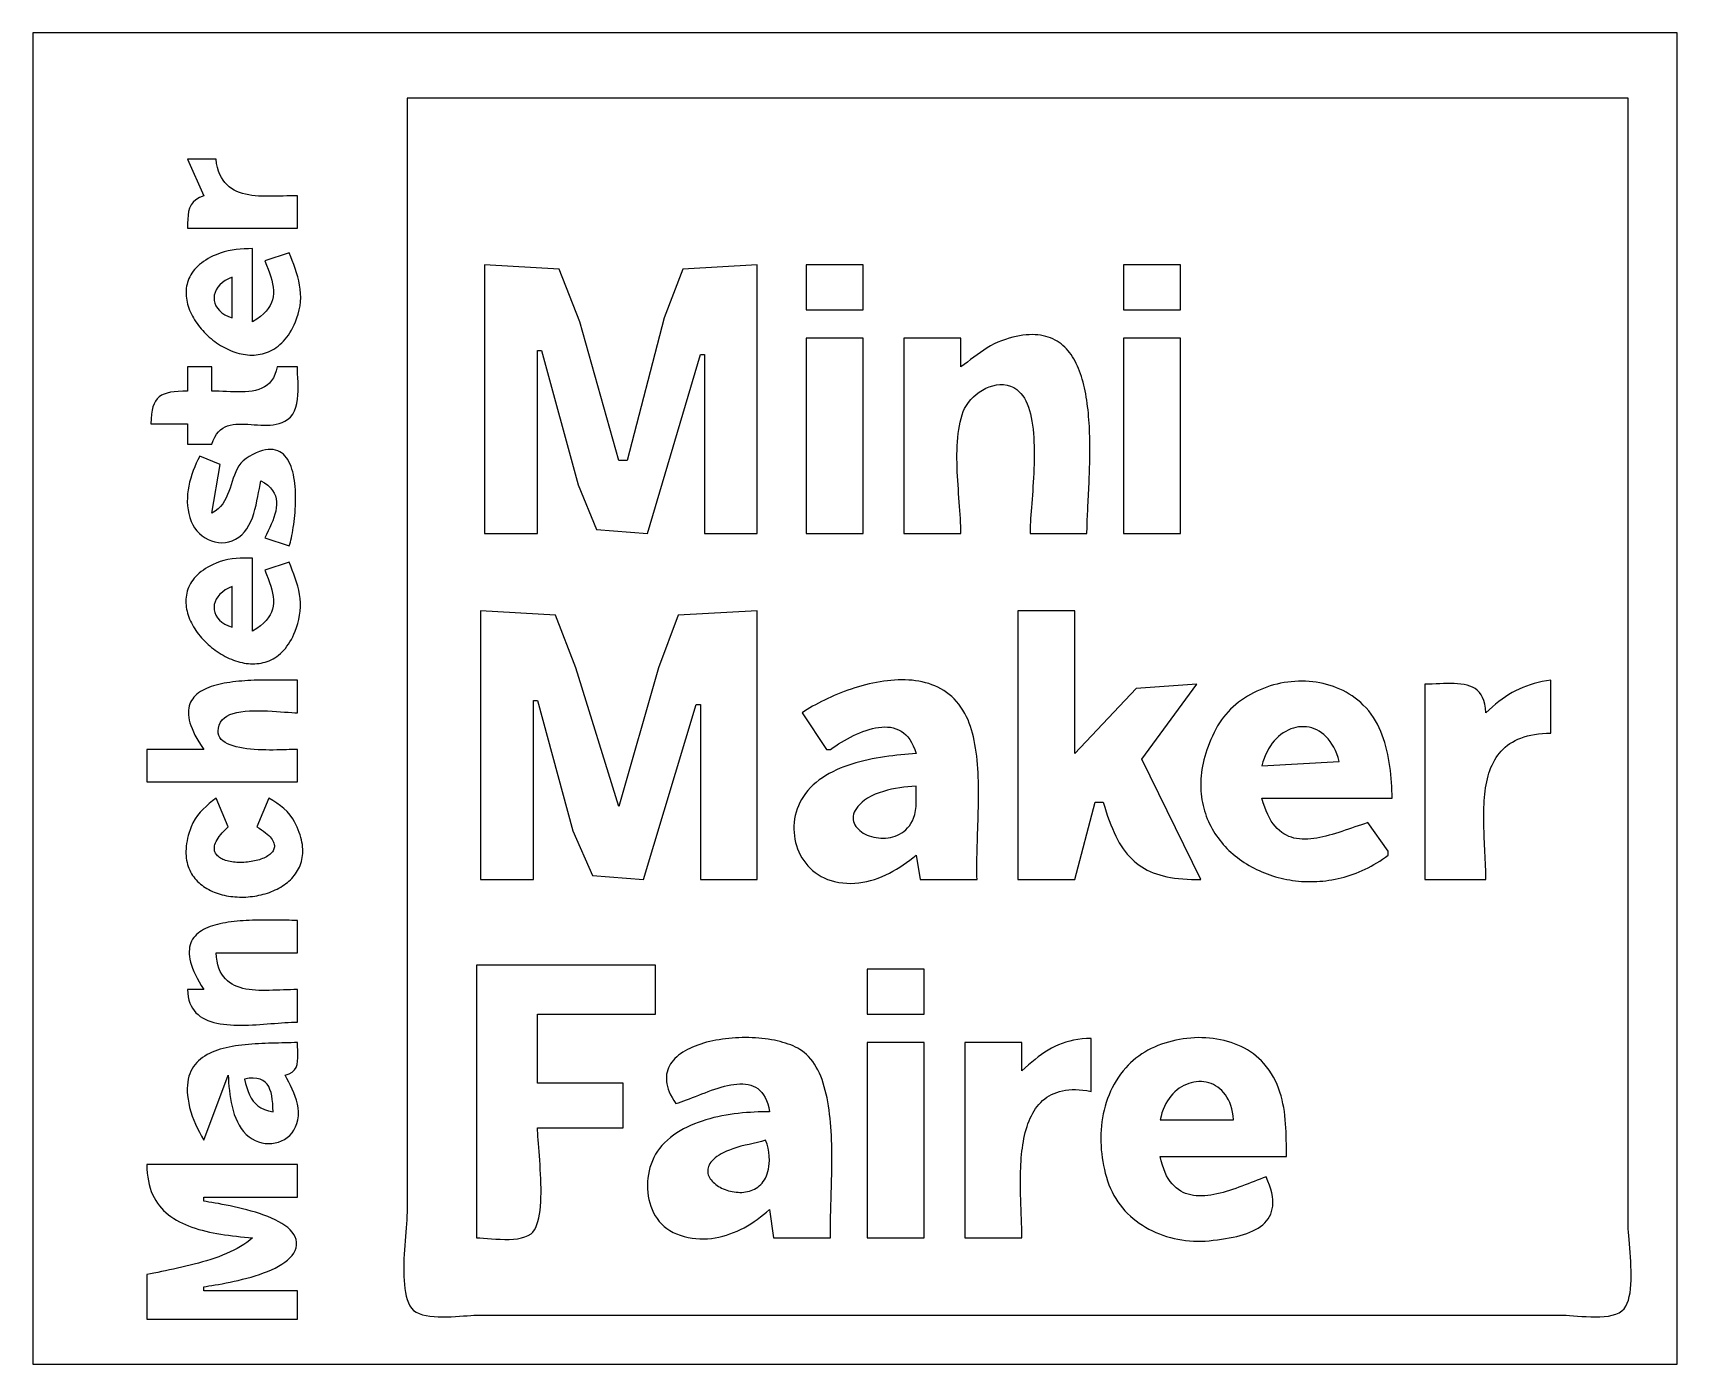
# Model space of a CAD drawing. Header units: millimetres. Extents: x -50 to 30.8, y -30 to 35.4.
import ezdxf

# ---------------------------------------------------------------- set-up
doc = ezdxf.new("R2010")
doc.units = ezdxf.units.MM
doc.layers.get('0').update_dxf_attribs({"linetype": 'CONTINUOUS'})

msp = doc.modelspace()

# ---------------------------------------------------------------- linework, layer by layer
for points in [[(-50, 35.4), (-50, -30), (30.8, -30), (30.8, 35.4), (-50, 35.4)], [(-31.6, 32.2), (-31.6, -10.4), (-31.6, -22.2), (-31.60216, -22.36414), (-31.60822, -22.53782), (-31.61762, -22.72018), (-31.62974, -22.91034), (-31.64404, -23.1074), (-31.65988, -23.31048), (-31.67672, -23.51868), (-31.69394, -23.73116), (-31.71098, -23.947), (-31.72724, -24.16532), (-31.74214, -24.38524), (-31.7551, -24.60586), (-31.7655, -24.82632), (-31.7728, -25.04572), (-31.77638, -25.26318), (-31.77568, -25.47782), (-31.77008, -25.68874), (-31.75902, -25.89508), (-31.74192, -26.09594), (-31.71818, -26.29042), (-31.6872, -26.47766), (-31.64842, -26.65676), (-31.60124, -26.82686), (-31.54508, -26.98704), (-31.47934, -27.13642), (-31.40074, -27.25882), (-31.29678, -27.36246), (-31.17012, -27.44874), (-31.02336, -27.51906), (-30.85916, -27.57478), (-30.68012, -27.61732), (-30.4889, -27.64802), (-30.2881, -27.66832), (-30.08038, -27.67958), (-29.86834, -27.68318), (-29.65462, -27.68052), (-29.44184, -27.67296), (-29.23266, -27.66194), (-29.02968, -27.64878), (-28.83556, -27.63492), (-28.6529, -27.62172), (-28.48432, -27.61058), (-28.33248, -27.60288), (-28.2, -27.6), (-18.4, -27.6), (16.6, -27.6), (25.2, -27.6), (25.34776, -27.60344), (25.51642, -27.6125), (25.70262, -27.62532), (25.903, -27.63998), (26.11422, -27.65466), (26.33292, -27.66746), (26.55576, -27.6765), (26.77938, -27.6799), (27.00044, -27.6758), (27.21556, -27.66232), (27.42142, -27.63758), (27.61466, -27.5997), (27.79194, -27.54682), (27.9499, -27.47704), (28.08518, -27.38852), (28.19444, -27.27934), (28.27746, -27.1557), (28.34708, -27.01338), (28.40428, -26.8542), (28.45, -26.68), (28.48518, -26.49262), (28.51082, -26.29392), (28.52786, -26.08568), (28.53724, -25.86978), (28.53996, -25.64804), (28.53694, -25.42232), (28.52914, -25.1944), (28.51754, -24.96618), (28.5031, -24.73944), (28.48676, -24.51604), (28.4695, -24.29784), (28.45226, -24.08662), (28.436, -23.88426), (28.42168, -23.6926), (28.41026, -23.51344), (28.40272, -23.34862), (28.4, -23.2), (28.4, -11.8), (28.4, 32.2), (-31.6, 32.2)], [(-42.4, 29.2), (-41.6, 27.4), (-41.8188, 27.31118), (-41.99306, 27.206), (-42.12792, 27.08468), (-42.2285, 26.9474), (-42.29998, 26.79436), (-42.34744, 26.62578), (-42.37604, 26.44186), (-42.39092, 26.24278), (-42.3972, 26.02876), (-42.4, 25.8), (-37, 25.8), (-37, 27.4), (-37.17148, 27.39876), (-37.3448, 27.39552), (-37.51946, 27.39094), (-37.695, 27.38566), (-37.87094, 27.3804), (-38.0468, 27.37578), (-38.2221, 27.37248), (-38.39636, 27.3712), (-38.5691, 27.37258), (-38.73986, 27.37728), (-38.90814, 27.38598), (-39.07346, 27.39936), (-39.23538, 27.41806), (-39.39338, 27.44278), (-39.54698, 27.47416), (-39.69574, 27.51288), (-39.83914, 27.55962), (-39.97674, 27.61504), (-40.10804, 27.67978), (-40.23256, 27.75456), (-40.34984, 27.84002), (-40.45938, 27.93682), (-40.5607, 28.04564), (-40.65334, 28.16714), (-40.73682, 28.302), (-40.81066, 28.45088), (-40.87438, 28.61446), (-40.9275, 28.79338), (-40.96952, 28.98834), (-41, 29.2), (-42.4, 29.2)], [(-37.4, 24.6), (-38.6, 24.2), (-38.5176, 23.99462), (-38.44156, 23.79684), (-38.37304, 23.60626), (-38.31312, 23.42244), (-38.2629, 23.245), (-38.22352, 23.0735), (-38.19604, 22.90756), (-38.18162, 22.74674), (-38.18134, 22.59066), (-38.1963, 22.4389), (-38.22762, 22.29106), (-38.27642, 22.1467), (-38.34378, 22.00546), (-38.43082, 21.86688), (-38.53864, 21.7306), (-38.66838, 21.59616), (-38.8211, 21.4632), (-38.99794, 21.33128), (-39.2, 21.2), (-39.2, 24.8), (-39.40604, 24.7944), (-39.61024, 24.78546), (-39.81268, 24.77166), (-40.0135, 24.75152), (-40.2128, 24.72354), (-40.41068, 24.68624), (-40.60726, 24.6381), (-40.80264, 24.57764), (-40.99692, 24.50338), (-41.1355, 24.44188), (-41.26646, 24.3775), (-41.38994, 24.31036), (-41.50606, 24.24058), (-41.61494, 24.16826), (-41.7167, 24.09354), (-41.81146, 24.0165), (-41.89934, 23.93728), (-41.98048, 23.856), (-42.05496, 23.77278), (-42.12292, 23.6877), (-42.1845, 23.60092), (-42.2398, 23.51252), (-42.28894, 23.42264), (-42.33204, 23.33138), (-42.36922, 23.23888), (-42.4006, 23.14522), (-42.42632, 23.05056), (-42.44648, 22.95496), (-42.4612, 22.8586), (-42.4706, 22.76154), (-42.47482, 22.66394), (-42.47396, 22.56588), (-42.46814, 22.4675), (-42.45748, 22.3689), (-42.44212, 22.2702), (-42.42216, 22.17154), (-42.39774, 22.073), (-42.36896, 21.97472), (-42.33594, 21.8768), (-42.29882, 21.77936), (-42.2577, 21.68252), (-42.2127, 21.5864), (-42.16398, 21.49112), (-42.1116, 21.39678), (-42.05572, 21.3035), (-41.99646, 21.2114), (-41.93392, 21.12058), (-41.86822, 21.0312), (-41.7995, 20.94332), (-41.72788, 20.8571), (-41.65346, 20.77264), (-41.57638, 20.69004), (-41.49674, 20.60944), (-41.41468, 20.53094), (-41.33032, 20.45468), (-41.24376, 20.38074), (-41.15514, 20.30926), (-41.06458, 20.24036), (-40.9722, 20.17414), (-40.8781, 20.11072), (-40.7824, 20.05022), (-40.68526, 19.99276), (-40.58676, 19.93844), (-40.48706, 19.88738), (-40.38622, 19.83972), (-40.28442, 19.79554), (-40.18176, 19.755), (-40.07834, 19.71816), (-39.9743, 19.68518), (-39.86976, 19.65618), (-39.76484, 19.63124), (-39.65966, 19.61048), (-39.55434, 19.59404), (-39.449, 19.58204), (-39.34376, 19.57458), (-39.23872, 19.57176), (-39.13404, 19.57372), (-39.0298, 19.58058), (-38.92616, 19.59244), (-38.82322, 19.60942), (-38.72108, 19.63162), (-38.6199, 19.6592), (-38.51978, 19.69224), (-38.42084, 19.73086), (-38.3232, 19.77518), (-38.22698, 19.82534), (-38.1323, 19.8814), (-38.03928, 19.94354), (-37.94806, 20.01182), (-37.85874, 20.0864), (-37.77142, 20.16736), (-37.68628, 20.25484), (-37.60338, 20.34896), (-37.52286, 20.4498), (-37.44486, 20.55752), (-37.36948, 20.67222), (-37.29686, 20.794), (-37.22708, 20.923), (-37.1603, 21.05932), (-37.09662, 21.20308), (-37.0226, 21.39426), (-36.9601, 21.58922), (-36.90976, 21.78734), (-36.87222, 21.98808), (-36.84812, 22.19082), (-36.83808, 22.395), (-36.84276, 22.6), (-36.86198, 22.80772), (-36.89358, 23.01336), (-36.936, 23.21702), (-36.9876, 23.41886), (-37.04678, 23.61904), (-37.11192, 23.8177), (-37.18142, 24.01498), (-37.25368, 24.21102), (-37.32708, 24.40598), (-37.4, 24.6)], [(-27.8, 24), (-27.8, 10.8), (-25.2, 10.8), (-25.2, 19.8), (-25, 19.8), (-23.20016, 13.2), (-22.29738, 11.00556), (-19.8, 10.8), (-17.2, 19.6), (-17, 19.6), (-17, 10.8), (-14.4, 10.8), (-14.4, 24), (-18.05941, 23.79445), (-18.97191, 21.4), (-20.8, 14.4), (-21.2, 14.4), (-23.11512, 21.2), (-24.14043, 23.79445), (-27.8, 24)], [(-12, 24), (-12, 21.8), (-9.2, 21.8), (-9.2, 24), (-12, 24)], [(3.6, 24), (3.6, 21.8), (6.4, 21.8), (6.4, 24), (3.6, 24)], [(-40.2, 21.4), (-40.2, 23.4), (-40.38338, 23.322), (-40.54644, 23.2314), (-40.68898, 23.12978), (-40.81074, 23.0188), (-40.9115, 22.90012), (-40.991, 22.77534), (-41.049, 22.64614), (-41.08528, 22.51412), (-41.09958, 22.38092), (-41.09166, 22.2482), (-41.0613, 22.1176), (-41.00826, 21.99074), (-40.93228, 21.86926), (-40.83312, 21.75482), (-40.71056, 21.64902), (-40.56434, 21.55352), (-40.39424, 21.46998), (-40.2, 21.4)], [(-12, 20.4), (-12, 10.8), (-9.2, 10.8), (-9.2, 20.4), (-12, 20.4)], [(-4.4, 19), (-4.4, 20.4), (-7.2, 20.4), (-7.2, 10.8), (-4.4, 10.8), (-4.4016, 10.97656), (-4.40618, 11.15868), (-4.41334, 11.34594), (-4.42274, 11.5379), (-4.43402, 11.73414), (-4.44684, 11.93424), (-4.46082, 12.13778), (-4.47562, 12.34434), (-4.49086, 12.5535), (-4.50618, 12.76482), (-4.52124, 12.9779), (-4.53568, 13.1923), (-4.54912, 13.40762), (-4.56122, 13.6234), (-4.57164, 13.83926), (-4.57996, 14.05474), (-4.58588, 14.26944), (-4.58902, 14.48294), (-4.58902, 14.6948), (-4.58554, 14.90462), (-4.57818, 15.11194), (-4.56662, 15.31638), (-4.55048, 15.5175), (-4.5294, 15.71488), (-4.50304, 15.9081), (-4.47104, 16.09672), (-4.43302, 16.28034), (-4.38864, 16.45852), (-4.33752, 16.63084), (-4.27932, 16.7969)], [(-4.27934, 16.7969), (-4.21174, 16.94936), (-4.12656, 17.0989), (-4.02538, 17.244), (-3.90976, 17.38318), (-3.78124, 17.51496), (-3.64138, 17.63784), (-3.49176, 17.75036), (-3.3339, 17.85104), (-3.1694, 17.93834), (-2.99976, 18.01084), (-2.8266, 18.067), (-2.65142, 18.10538), (-2.47582, 18.12446), (-2.30132, 18.12276), (-2.12952, 18.0988), (-1.96194, 18.0511), (-1.80014, 17.97818), (-1.64568, 17.87854), (-1.54144, 17.7901), (-1.44548, 17.68914), (-1.3575, 17.57624), (-1.27722, 17.45204), (-1.20432, 17.31718), (-1.1385, 17.17224), (-1.0795, 17.01784), (-1.02698, 16.85464), (-0.98066, 16.68322), (-0.94026, 16.50424), (-0.90546, 16.31828), (-0.87596, 16.12596), (-0.85148, 15.92794), (-0.83172, 15.7248), (-0.81636, 15.51718), (-0.80514, 15.3057), (-0.79772, 15.09096), (-0.79384, 14.8736), (-0.7932, 14.65424), (-0.79546, 14.43348), (-0.80038, 14.21196), (-0.80762, 13.9903), (-0.8169, 13.7691), (-0.82792, 13.549), (-0.8404, 13.33062), (-0.854, 13.11456), (-0.86846, 12.90146), (-0.88348, 12.69192), (-0.89874, 12.48658), (-0.91398, 12.28604), (-0.92886, 12.09094), (-0.9431, 11.90188), (-0.95642, 11.7195), (-0.9685, 11.54442), (-0.97906, 11.37724), (-0.98778, 11.21858), (-0.99438, 11.06908), (-0.99856, 10.92934), (-1, 10.8), (1.8, 10.8), (1.8005, 10.90796), (1.80202, 11.01998), (1.80444, 11.13594), (1.8077, 11.25568), (1.81172, 11.37906), (1.81644, 11.50592), (1.82178, 11.63616), (1.82764, 11.7696), (1.83398, 11.9061), (1.8407, 12.04554), (1.84774, 12.18776), (1.85502, 12.33262), (1.86246, 12.47998), (1.86998, 12.62968), (1.87754, 12.78162), (1.88502, 12.9356), (1.89238, 13.09152), (1.89952, 13.24922), (1.90636, 13.40858), (1.91286, 13.56942), (1.91892, 13.73162), (1.92446, 13.89502), (1.92944, 14.0595), (1.93374, 14.2249), (1.9373, 14.3911), (1.94006, 14.55794), (1.94194, 14.72526), (1.94286, 14.89296), (1.94274, 15.06086), (1.9415, 15.22882), (1.9391, 15.39672), (1.93542, 15.5644), (1.9304, 15.73172), (1.92398, 15.89854), (1.91608, 16.06472), (1.90662, 16.23012), (1.89552, 16.39458), (1.88272, 16.55798), (1.86812, 16.72016), (1.85168, 16.88098), (1.8333, 17.04028), (1.8129, 17.19796), (1.79042, 17.35386), (1.76578, 17.50782), (1.7389, 17.6597), (1.70972, 17.80938), (1.67816, 17.9567), (1.64414, 18.10152), (1.60758, 18.24368), (1.56842, 18.38308), (1.52656, 18.51954), (1.48194, 18.65292), (1.4345, 18.7831), (1.38416, 18.90992), (1.33082, 19.03324), (1.27442, 19.15292), (1.21488, 19.26882), (1.15216, 19.38078), (1.08612, 19.48868), (1.01674, 19.59236), (0.94394, 19.69168), (0.8676, 19.7865), (0.7877, 19.87668), (0.70414, 19.96208), (0.61684, 20.04256), (0.52574, 20.11796), (0.43074, 20.18814), (0.3318, 20.25298), (0.22882, 20.3123), (0.12172, 20.366), (0.01044, 20.4139), (-0.10508, 20.4559), (-0.22494, 20.4918), (-0.34922, 20.5215), (-0.47798, 20.54484), (-0.61128, 20.5617), (-0.74924, 20.5719), (-0.8919, 20.57532), (-1.03932, 20.57182), (-1.19162, 20.56124), (-1.34886, 20.54346), (-1.51108, 20.51832), (-1.6784, 20.48568), (-1.85088, 20.4454), (-2.0286, 20.39734), (-2.21162, 20.34134), (-2.4, 20.2773), (-2.58534, 20.20416), (-2.76474, 20.12016), (-2.93896, 20.02672), (-3.1088, 19.92532), (-3.27498, 19.81738), (-3.43826, 19.70434), (-3.59944, 19.58764), (-3.75924, 19.46874), (-3.91844, 19.34908), (-4.0778, 19.23012), (-4.23806, 19.11326), (-4.4, 19)], [(3.6, 20.4), (3.6, 10.8), (6.4, 10.8), (6.4, 20.4), (3.6, 20.4)], [(-42.4, 19), (-42.4, 17.8), (-42.63876, 17.79648), (-42.85774, 17.78676), (-43.05756, 17.76938), (-43.23886, 17.74296), (-43.40228, 17.70604), (-43.54846, 17.6572), (-43.678, 17.59504), (-43.79156, 17.5181), (-43.88974, 17.42496), (-43.9732, 17.31422), (-44.04258, 17.18444), (-44.09848, 17.03418), (-44.14154, 16.86204), (-44.17238, 16.66658), (-44.19168, 16.44636), (-44.2, 16.2), (-42.4, 16.2), (-42.4, 15.2), (-41.2, 15.2), (-41.1354, 15.38308), (-41.06056, 15.54274), (-40.9761, 15.68044), (-40.8826, 15.79774), (-40.78066, 15.8961), (-40.67088, 15.97706), (-40.55388, 16.04212), (-40.43024, 16.09278), (-40.30056, 16.13056), (-40.16544, 16.15694), (-40.02548, 16.17348), (-39.8813, 16.18164), (-39.73346, 16.18294), (-39.5826, 16.1789), (-39.42928, 16.17104), (-39.27412, 16.16082), (-39.11772, 16.1498), (-38.96068, 16.13946), (-38.8036, 16.1313), (-38.64708, 16.12686), (-38.4917, 16.12762), (-38.33808, 16.1351), (-38.18682, 16.15082), (-38.0385, 16.17626), (-37.89374, 16.21294), (-37.75312, 16.26238), (-37.61726, 16.32606), (-37.48674, 16.40554), (-37.34608, 16.52456), (-37.23216, 16.66636), (-37.14238, 16.82774), (-37.07412, 17.00562), (-37.02476, 17.19682), (-36.99168, 17.39822), (-36.9723, 17.60668), (-36.96396, 17.81906), (-36.96408, 18.03222), (-36.97006, 18.24304), (-36.97924, 18.44836), (-36.98904, 18.64504), (-36.99684, 18.82998), (-37, 19), (-38, 19), (-38.04324, 18.79562), (-38.1032, 18.61438), (-38.17884, 18.45494), (-38.2691, 18.31598), (-38.37296, 18.19618), (-38.48936, 18.09418), (-38.61722, 18.00868), (-38.75554, 17.93834), (-38.90324, 17.88182), (-39.05926, 17.83778), (-39.22258, 17.80492), (-39.39214, 17.7819), (-39.5669, 17.76738), (-39.74578, 17.76004), (-39.92776, 17.75854), (-40.11178, 17.76156), (-40.2968, 17.76776), (-40.48176, 17.77582), (-40.6656, 17.7844), (-40.8473, 17.79218), (-41.02578, 17.79782), (-41.2, 17.8), (-41.2, 19), (-42.4, 19)], [(-41.2, 11.8), (-40.8, 14.2), (-41.8, 14.6), (-41.8865, 14.42936), (-41.96902, 14.2544), (-42.0468, 14.07558), (-42.11908, 13.8933), (-42.18516, 13.708), (-42.24426, 13.5201), (-42.29566, 13.33002), (-42.33858, 13.1382), (-42.3723, 12.94506), (-42.39608, 12.75104), (-42.40916, 12.55654), (-42.4108, 12.36202), (-42.40026, 12.16788), (-42.37678, 11.97458), (-42.33962, 11.78252), (-42.28806, 11.59212), (-42.2213, 11.40384), (-42.14414, 11.23836), (-42.04994, 11.08426), (-41.9404, 10.9424), (-41.81716, 10.81368), (-41.68192, 10.69902), (-41.53632, 10.59926), (-41.38206, 10.51532), (-41.22082, 10.44808), (-41.05424, 10.39842), (-40.884, 10.36726), (-40.71178, 10.35546), (-40.53926, 10.36394), (-40.36808, 10.39354), (-40.19994, 10.4452), (-40.03652, 10.5198), (-39.87944, 10.6182), (-39.73042, 10.74134), (-39.59942, 10.88098), (-39.4836, 11.03708), (-39.38162, 11.20746), (-39.2922, 11.38994), (-39.21404, 11.58234), (-39.14578, 11.78246), (-39.08616, 11.98814), (-39.03384, 12.19718), (-38.98752, 12.40742), (-38.94588, 12.61666), (-38.90762, 12.82272), (-38.87144, 13.0234), (-38.836, 13.21656), (-38.8, 13.4), (-38.6152, 13.2909), (-38.45874, 13.17526), (-38.32902, 13.05348), (-38.22446, 12.92596), (-38.14348, 12.79312), (-38.08452, 12.65534), (-38.04598, 12.51304), (-38.02626, 12.36662), (-38.0238, 12.21648), (-38.03702, 12.06304), (-38.06432, 11.90668), (-38.10414, 11.74784), (-38.15488, 11.5869), (-38.21494, 11.42428), (-38.28278, 11.26036), (-38.35678, 11.09558), (-38.43538, 10.93032), (-38.51698, 10.76498), (-38.6, 10.6), (-37.4, 10.2), (-37.37406, 10.28558), (-37.34806, 10.38012), (-37.32226, 10.48302), (-37.29682, 10.5937), (-37.27196, 10.7116), (-37.24786, 10.83616), (-37.22474, 10.96678), (-37.20278, 11.1029), (-37.18218, 11.24394), (-37.16316, 11.38934), (-37.1459, 11.53852), (-37.13058, 11.6909), (-37.11744, 11.84592), (-37.10666, 12.003), (-37.09842, 12.16156), (-37.09294, 12.32106), (-37.09042, 12.48088), (-37.09106, 12.64048), (-37.09504, 12.79928), (-37.10258, 12.95672), (-37.11386, 13.1122), (-37.12908, 13.26514), (-37.14846, 13.415), (-37.17218, 13.5612), (-37.20044, 13.70316), (-37.23344, 13.84032), (-37.27138, 13.97208), (-37.31446, 14.09788), (-37.36288, 14.21716), (-37.41684, 14.32932), (-37.47652, 14.43382), (-37.54214, 14.53006), (-37.61388, 14.6175), (-37.69196, 14.69552), (-37.77658, 14.76358), (-37.8679, 14.82112), (-37.96616, 14.86752), (-38.07154, 14.90226), (-38.18426, 14.92472), (-38.30448, 14.93436), (-38.43242, 14.93058), (-38.5683, 14.91284), (-38.71228, 14.88056), (-38.86456, 14.83314), (-39.02538, 14.77002), (-39.1949, 14.69064), (-39.37332, 14.59444), (-39.5268, 14.49352), (-39.65962, 14.38036), (-39.77412, 14.25628), (-39.87266, 14.12266), (-39.9576, 13.98086), (-40.03128, 13.83226), (-40.09608, 13.6782), (-40.15434, 13.52004), (-40.2084, 13.35918), (-40.26062, 13.19694), (-40.31338, 13.03472), (-40.369, 12.87388), (-40.42986, 12.71576), (-40.4983, 12.56172), (-40.57666, 12.41316), (-40.66734, 12.27142), (-40.77264, 12.13788), (-40.89496, 12.01388), (-41.03664, 11.9008), (-41.2, 11.8)], [(-37.4, 9.4), (-38.6, 9), (-38.5176, 8.79462), (-38.44156, 8.59686), (-38.37304, 8.40626), (-38.31312, 8.22244), (-38.2629, 8.045), (-38.2235, 7.8735), (-38.19604, 7.70756), (-38.18162, 7.54674), (-38.18132, 7.39066), (-38.1963, 7.2389), (-38.22762, 7.09106), (-38.2764, 6.9467), (-38.34376, 6.80546), (-38.4308, 6.66688), (-38.53864, 6.53058), (-38.66836, 6.39616), (-38.8211, 6.2632), (-38.99794, 6.13128), (-39.2, 6), (-39.2, 9.6), (-39.40356, 9.59834), (-39.60702, 9.59536), (-39.81, 9.58886), (-40.01214, 9.57668), (-40.21306, 9.55664), (-40.41238, 9.52654), (-40.60972, 9.48424), (-40.80468, 9.42756), (-40.99692, 9.35432), (-41.13758, 9.29054), (-41.27042, 9.224), (-41.3956, 9.15484), (-41.51324, 9.08312), (-41.62348, 9.009), (-41.72642, 8.93256), (-41.82218, 8.85394), (-41.91092, 8.77322), (-41.99274, 8.69054), (-42.06778, 8.60602), (-42.13614, 8.51974), (-42.19796, 8.43184), (-42.25338, 8.34244), (-42.30252, 8.25162), (-42.34548, 8.15952), (-42.3824, 8.06624), (-42.41342, 7.97192), (-42.43866, 7.87662), (-42.45822, 7.7805), (-42.47226, 7.68366), (-42.48088, 7.58622), (-42.48422, 7.48826), (-42.4824, 7.38994), (-42.47554, 7.29134), (-42.46378, 7.19258), (-42.44722, 7.0938), (-42.42602, 6.99506), (-42.40028, 6.89652), (-42.37014, 6.79828), (-42.3357, 6.70044), (-42.2971, 6.60314), (-42.25448, 6.50646), (-42.20796, 6.41054), (-42.15764, 6.31548), (-42.10368, 6.22138), (-42.04618, 6.12838), (-41.98528, 6.0366), (-41.9211, 5.94612), (-41.85376, 5.85706), (-41.7834, 5.76956), (-41.71012, 5.6837), (-41.63406, 5.59962), (-41.55536, 5.51742), (-41.47412, 5.4372), (-41.3905, 5.3591), (-41.30458, 5.28324), (-41.21652, 5.20968), (-41.12642, 5.13858), (-41.03442, 5.07006), (-40.94064, 5.0042), (-40.84522, 4.94112), (-40.74828, 4.88094), (-40.64992, 4.82378), (-40.5503, 4.76974), (-40.44952, 4.71896), (-40.34772, 4.67152), (-40.24502, 4.62754), (-40.14154, 4.58714), (-40.03742, 4.55044), (-39.93276, 4.51754), (-39.82772, 4.48856), (-39.7224, 4.46362), (-39.61694, 4.44282), (-39.51146, 4.42628), (-39.40606, 4.4141), (-39.3009, 4.40642), (-39.1961, 4.40334), (-39.09178, 4.40496), (-38.98806, 4.41142), (-38.88506, 4.4228), (-38.78292, 4.43924), (-38.68178, 4.46084), (-38.58172, 4.48772), (-38.4829, 4.52), (-38.38544, 4.55778), (-38.28946, 4.60116), (-38.19508, 4.6503), (-38.10244, 4.70526), (-38.01164, 4.76618), (-37.92284, 4.83318), (-37.83614, 4.90634), (-37.75168, 4.98582), (-37.66958, 5.0717), (-37.58996, 5.1641), (-37.51294, 5.26314), (-37.43866, 5.36894), (-37.36724, 5.48158), (-37.2988, 5.6012), (-37.23348, 5.72792), (-37.1714, 5.86184), (-37.11266, 6.00308), (-37.04344, 6.19304), (-36.98332, 6.38852), (-36.93326, 6.5881), (-36.89422, 6.79042), (-36.86716, 6.9941), (-36.85302, 7.19774), (-36.85278, 7.4), (-36.86756, 7.60776), (-36.89604, 7.81352), (-36.93644, 8.0174), (-36.9869, 8.21946), (-37.04566, 8.41984), (-37.11086, 8.61864), (-37.18072, 8.81594), (-37.2534, 9.01186), (-37.3271, 9.20652), (-37.4, 9.4)], [(-40.2, 6.2), (-40.2, 8.2), (-40.38338, 8.122), (-40.54644, 8.0314), (-40.68898, 7.92978), (-40.81074, 7.81882), (-40.9115, 7.70012), (-40.991, 7.57536), (-41.049, 7.44614), (-41.08528, 7.31412), (-41.09958, 7.18094), (-41.09166, 7.04822), (-41.0613, 6.9176), (-41.00826, 6.79074), (-40.93228, 6.66928), (-40.83312, 6.55482), (-40.71056, 6.44902), (-40.56434, 6.35354), (-40.39424, 6.26998), (-40.2, 6.2)], [(-28, 7), (-28, -6.2), (-25.4, -6.2), (-25.4, 2.6), (-25.2, 2.6), (-23.46605, -3.8), (-22.49799, -5.99444), (-20, -6.2), (-17.4, 2.4), (-17.2, 2.4), (-17.2, -6.2), (-14.4, -6.2), (-14.4, 7), (-18.28734, 6.79444), (-19.25818, 4.2), (-21.2, -2.6), (-23.31512, 4.2), (-24.31266, 6.79444), (-28, 7)], [(-1.6, 7), (-1.6, -6.2), (1.2, -6.2), (2.2, -2.4), (2.6, -2.4), (2.67058, -2.63834), (2.74244, -2.8674), (2.81582, -3.08736), (2.8909, -3.29834), (2.96786, -3.50052), (3.04694, -3.69402), (3.12832, -3.879), (3.2122, -4.0556), (3.2988, -4.22398), (3.38832, -4.38428), (3.48094, -4.53664), (3.57688, -4.68124), (3.67634, -4.81818), (3.7795, -4.94764), (3.8866, -5.06976), (3.99784, -5.18468), (4.11338, -5.29256), (4.23346, -5.39354), (4.35828, -5.48778), (4.48802, -5.5754), (4.62292, -5.65658), (4.76314, -5.73144), (4.9089, -5.80014), (5.0604, -5.86284), (5.21784, -5.91968), (5.38144, -5.97078), (5.5514, -6.01634), (5.72788, -6.05646), (5.91114, -6.0913), (6.10134, -6.12104), (6.29872, -6.14578), (6.50344, -6.1657), (6.71572, -6.18094), (6.93578, -6.19162), (7.1638, -6.19794), (7.4, -6.2), (4.50139, -0.28488), (7.2, 3.4), (4.2179, 3.19444), (1.2, 0), (1.2, 7), (-1.6, 7)], [(-41.6, 0.2), (-44.4, 0.2), (-44.4, -1.4), (-37, -1.4), (-37, 0.2), (-37.07644, 0.19902), (-37.17028, 0.19636), (-37.28008, 0.1925), (-37.40434, 0.18786), (-37.54162, 0.18288), (-37.69042, 0.178), (-37.84928, 0.17366), (-38.0167, 0.17032), (-38.19122, 0.1684), (-38.37138, 0.16836), (-38.55568, 0.17064), (-38.74266, 0.17568), (-38.93084, 0.18392), (-39.11874, 0.19578), (-39.3049, 0.21176), (-39.48784, 0.23224), (-39.66608, 0.2577), (-39.83814, 0.28856), (-40.00254, 0.32528), (-40.15782, 0.3683), (-40.30252, 0.41806), (-40.43514, 0.475), (-40.5542, 0.53956), (-40.65824, 0.61218), (-40.74578, 0.6933), (-40.81534, 0.78338), (-40.86546, 0.88286), (-40.89466, 0.99216), (-40.90146, 1.11174), (-40.88438, 1.24204), (-40.84196, 1.3835), (-40.7727, 1.53656), (-40.69356, 1.65386), (-40.5894, 1.7546), (-40.46262, 1.83986), (-40.31556, 1.9108), (-40.15058, 1.96848), (-39.97006, 2.01404), (-39.77632, 2.0486), (-39.57176, 2.07326), (-39.35874, 2.08914), (-39.13958, 2.09736), (-38.91668, 2.09902), (-38.69236, 2.09524), (-38.46902, 2.08712), (-38.249, 2.0758), (-38.03464, 2.06236), (-37.82834, 2.04794), (-37.63244, 2.03364), (-37.4493, 2.0206), (-37.28126, 2.00988), (-37.13072, 2.00266), (-37, 2), (-37, 3.6), (-37.12336, 3.60026), (-37.25066, 3.60098), (-37.38162, 3.60204), (-37.51594, 3.6033), (-37.65334, 3.60462), (-37.79352, 3.60588), (-37.9362, 3.60696), (-38.0811, 3.60772), (-38.2279, 3.60804), (-38.37634, 3.60776), (-38.52612, 3.6068), (-38.67694, 3.605), (-38.8285, 3.60222), (-38.98056, 3.59836), (-39.13276, 3.59328), (-39.28488, 3.58684), (-39.43658, 3.57894), (-39.58758, 3.5694), (-39.7376, 3.55814), (-39.88634, 3.54502), (-40.03352, 3.5299), (-40.17884, 3.51264), (-40.32202, 3.49314), (-40.46276, 3.47124), (-40.60078, 3.44684), (-40.7358, 3.4198), (-40.86748, 3.38998), (-40.9956, 3.35726), (-41.1198, 3.32152), (-41.23984, 3.28262), (-41.35542, 3.24042), (-41.46624, 3.19482), (-41.572, 3.14566), (-41.67244, 3.09284), (-41.76724, 3.0362), (-41.85612, 2.97564), (-41.9388, 2.911), (-42.01498, 2.84218), (-42.08438, 2.76904), (-42.1467, 2.69144), (-42.20164, 2.60928), (-42.24894, 2.5224), (-42.28828, 2.43068), (-42.31938, 2.334), (-42.34196, 2.23222), (-42.35572, 2.12522), (-42.36036, 2.01286), (-42.35562, 1.89502), (-42.34116, 1.77156), (-42.31674, 1.64238), (-42.28206, 1.50732), (-42.2368, 1.36626), (-42.1807, 1.21906), (-42.11346, 1.06562), (-42.0348, 0.90578), (-41.9444, 0.73942), (-41.842, 0.56644), (-41.7273, 0.38666), (-41.6, 0.2)], [(-12.2, 2), (-11, 0.2), (-10.8, 0.2), (-10.67324, 0.28858), (-10.54152, 0.37728), (-10.40534, 0.46548), (-10.26512, 0.55256), (-10.12138, 0.6379), (-9.97454, 0.72086), (-9.82508, 0.80084), (-9.67348, 0.87718), (-9.52018, 0.94928), (-9.36568, 1.01652), (-9.2104, 1.07826), (-9.05484, 1.13388), (-8.89946, 1.18276), (-8.74474, 1.22426), (-8.5911, 1.25778), (-8.43904, 1.28268), (-8.28904, 1.29836), (-8.14152, 1.30416), (-7.99698, 1.29946), (-7.85586, 1.28366), (-7.71866, 1.25612), (-7.58582, 1.21622), (-7.45782, 1.16334), (-7.3351, 1.09684), (-7.21816, 1.01612), (-7.10744, 0.92052), (-7.00342, 0.80946), (-6.90656, 0.68228), (-6.81732, 0.53836), (-6.73616, 0.3771), (-6.66358, 0.19784), (-6.6, 0), (-6.78172, -0.01474), (-6.96762, -0.03072), (-7.15728, -0.0482), (-7.35022, -0.06742), (-7.546, -0.0886), (-7.74416, -0.11202), (-7.94426, -0.1379), (-8.14586, -0.1665), (-8.34846, -0.19804), (-8.55166, -0.23276), (-8.75498, -0.27092), (-8.95798, -0.31276), (-9.1602, -0.35852), (-9.36118, -0.40844), (-9.5605, -0.46274), (-9.75768, -0.5217), (-9.95226, -0.58556), (-10.14382, -0.65454), (-10.33188, -0.72888), (-10.516, -0.80884), (-10.69572, -0.89466), (-10.87062, -0.98656), (-11.0402, -1.08482), (-11.20404, -1.18964), (-11.36168, -1.3013), (-11.51266, -1.42002), (-11.65654, -1.54606), (-11.79286, -1.67964), (-11.92116, -1.821), (-12.03402, -1.96184), (-12.1364, -2.10742), (-12.22838, -2.25728), (-12.31006, -2.4109), (-12.38152, -2.5678), (-12.44286, -2.7275), (-12.49418, -2.88948), (-12.53554, -3.05328), (-12.56706, -3.21836), (-12.58882, -3.38428), (-12.6009, -3.55052), (-12.60338, -3.7166), (-12.59638, -3.88202), (-12.57998, -4.04628), (-12.55426, -4.2089), (-12.5193, -4.36938), (-12.4752, -4.52722), (-12.42206, -4.68194), (-12.35998, -4.83306), (-12.289, -4.98006), (-12.20926, -5.12246), (-12.12082, -5.25978), (-12.02378, -5.3915), (-11.91822, -5.51716), (-11.80426, -5.63624), (-11.68194, -5.74824), (-11.5514, -5.8527), (-11.4127, -5.94912), (-11.26594, -6.037), (-11.11118, -6.11584), (-10.94856, -6.18514), (-10.77814, -6.24444), (-10.6, -6.29322), (-10.39944, -6.3345), (-10.19948, -6.36296), (-10.0003, -6.37906), (-9.8021, -6.3833), (-9.60502, -6.37622), (-9.40928, -6.35826), (-9.215, -6.32996), (-9.02242, -6.2918), (-8.83166, -6.24428), (-8.64294, -6.18788), (-8.4564, -6.1231), (-8.27226, -6.05046), (-8.09064, -5.97044), (-7.91176, -5.88354), (-7.73578, -5.79024), (-7.56288, -5.69106), (-7.39324, -5.58648), (-7.22702, -5.477), (-7.06442, -5.36312), (-6.9056, -5.24532), (-6.75074, -5.12412), (-6.6, -5), (-6.4, -6.2), (-3.6, -6.2), (-3.60592, -6.03346), (-3.60972, -5.86182), (-3.6116, -5.68538), (-3.61172, -5.50442), (-3.61028, -5.31922), (-3.6075, -5.13006), (-3.60352, -4.93724), (-3.59856, -4.74102), (-3.5928, -4.54168), (-3.58644, -4.3395), (-3.57964, -4.13478), (-3.57262, -3.92778), (-3.56554, -3.71878), (-3.55862, -3.5081), (-3.55202, -3.29596), (-3.54594, -3.0827), (-3.54056, -2.86856), (-3.5361, -2.65384), (-3.53272, -2.4388), (-3.5306, -2.22376), (-3.52996, -2.00896), (-3.53096, -1.79472), (-3.5338, -1.58128), (-3.53868, -1.36896), (-3.54576, -1.158), (-3.55526, -0.94872), (-3.56734, -0.74138), (-3.58222, -0.53626), (-3.60006, -0.33366), (-3.62106, -0.13384), (-3.6454, 0.06292), (-3.6733, 0.25632), (-3.7049, 0.44608), (-3.74042, 0.63194), (-3.78006, 0.81362), (-3.82398, 0.9908), (-3.87238, 1.16324), (-3.92544, 1.33064), (-3.98336, 1.49274), (-4.04632, 1.64922), (-4.11452, 1.79984), (-4.20178, 1.97004), (-4.29522, 2.13064), (-4.39464, 2.28182), (-4.4998, 2.42374), (-4.6105, 2.55664), (-4.72652, 2.68066), (-4.84764, 2.79604), (-4.97364, 2.90292), (-5.10432, 3.0015), (-5.23946, 3.092), (-5.37884, 3.17456), (-5.52226, 3.24942), (-5.66946, 3.31672), (-5.82026, 3.3767), (-5.97444, 3.4295), (-6.13178, 3.47536), (-6.29208, 3.51442), (-6.45508, 3.54688), (-6.6206, 3.57296), (-6.78842, 3.59282), (-6.95832, 3.60666), (-7.13008, 3.61466), (-7.30348, 3.61702), (-7.47832, 3.61392), (-7.65438, 3.60554), (-7.83144, 3.5921), (-8.00928, 3.57376), (-8.18768, 3.55072), (-8.36644, 3.52318), (-8.54532, 3.49132), (-8.72412, 3.4553), (-8.90264, 3.41536), (-9.08064, 3.37166), (-9.2579, 3.32438), (-9.43422, 3.27374), (-9.60938, 3.2199), (-9.78316, 3.16308), (-9.95536, 3.10342), (-10.12574, 3.04116), (-10.2941, 2.97646), (-10.4602, 2.90952), (-10.62386, 2.84052), (-10.78484, 2.76966), (-10.94292, 2.69712), (-11.0979, 2.62308), (-11.24956, 2.54776), (-11.39768, 2.47132), (-11.54206, 2.39396), (-11.68246, 2.31588), (-11.81866, 2.23724), (-11.95046, 2.15826), (-12.07766, 2.07912), (-12.2, 2)], [(16.6, -5), (16.6, -4.8), (15.6, -3.4), (15.44152, -3.45096), (15.28254, -3.50358), (15.12324, -3.55742), (14.96374, -3.612), (14.80422, -3.66686), (14.64482, -3.72156), (14.4857, -3.77564), (14.32702, -3.82862), (14.1689, -3.88004), (14.01154, -3.92948), (13.85508, -3.97644), (13.69966, -4.02046), (13.54544, -4.06112), (13.39258, -4.09792), (13.24124, -4.13042), (13.09156, -4.15814), (12.9437, -4.18066), (12.7978, -4.19748), (12.65404, -4.20816), (12.51258, -4.21226), (12.37354, -4.20928), (12.23708, -4.19878), (12.10338, -4.1803), (11.97258, -4.15338), (11.84484, -4.11756), (11.7203, -4.07238), (11.59912, -4.0174), (11.48146, -3.95212), (11.36748, -3.87612), (11.2573, -3.7889), (11.15112, -3.69004), (11.04908, -3.57908), (10.9513, -3.45552), (10.85798, -3.31894), (10.76926, -3.16886), (10.6853, -3.00484), (10.60622, -2.8264), (10.53222, -2.63308), (10.46342, -2.42444), (10.4, -2.2), (16.8, -2.2), (16.79516, -2.00914), (16.78826, -1.81622), (16.77904, -1.62156), (16.76716, -1.42556), (16.75236, -1.22856), (16.7343, -1.0309), (16.71272, -0.83294), (16.6873, -0.63504), (16.65774, -0.43754), (16.62374, -0.2408), (16.58502, -0.04518), (16.54126, 0.14896), (16.49218, 0.34128), (16.43748, 0.53144), (16.37684, 0.71906), (16.31, 0.9038), (16.23662, 1.0853), (16.15642, 1.2632), (16.0691, 1.43718), (15.97436, 1.60684), (15.87192, 1.77186), (15.76146, 1.93188), (15.64268, 2.08654), (15.51528, 2.23548), (15.379, 2.37838), (15.24982, 2.50062), (15.116, 2.61586), (14.9778, 2.72414), (14.83544, 2.8255), (14.68916, 2.92), (14.53922, 3.0077), (14.38586, 3.08864), (14.2293, 3.16286), (14.0698, 3.23044), (13.90762, 3.29138), (13.74296, 3.34578), (13.57608, 3.39366), (13.40724, 3.43506), (13.23666, 3.47008), (13.06458, 3.49872), (12.89126, 3.52104), (12.71694, 3.5371), (12.54186, 3.54696), (12.36624, 3.55064), (12.19036, 3.54822), (12.01442, 3.53972), (11.8387, 3.52522), (11.66342, 3.50474), (11.48884, 3.47836), (11.31518, 3.4461), (11.14268, 3.40804), (10.97162, 3.3642), (10.8022, 3.31464), (10.63468, 3.25944), (10.46932, 3.1986), (10.30632, 3.1322), (10.14596, 3.06028), (9.98846, 2.9829), (9.83406, 2.9001), (9.68304, 2.81192), (9.53558, 2.71842), (9.39198, 2.61968), (9.25246, 2.5157), (9.11724, 2.40654), (8.9866, 2.29228), (8.86076, 2.17294), (8.73996, 2.0486), (8.62444, 1.91926), (8.51448, 1.78502), (8.41026, 1.6459), (8.31208, 1.50196), (8.22014, 1.35326), (8.13472, 1.19984), (8.04646, 1.0273), (7.96414, 0.85592), (7.8877, 0.68576), (7.81702, 0.51684), (7.75208, 0.34918), (7.69276, 0.18282), (7.639, 0.0178), (7.59072, -0.14586), (7.54786, -0.30812), (7.51034, -0.46896), (7.47808, -0.62834), (7.45102, -0.7862), (7.42906, -0.94256), (7.41214, -1.09734), (7.40018, -1.25052), (7.39312, -1.4021), (7.39086, -1.552), (7.39334, -1.70022), (7.4005, -1.84672), (7.41224, -1.99146), (7.42848, -2.1344), (7.44918, -2.27554), (7.47424, -2.4148), (7.5036, -2.5522), (7.53716, -2.68766), (7.57486, -2.82118), (7.61664, -2.95272), (7.6624, -3.08224), (7.71208, -3.20972), (7.7656, -3.3351), (7.8229, -3.45838), (7.88388, -3.57952), (7.94848, -3.69846), (8.01662, -3.8152), (8.08824, -3.9297), (8.16324, -4.04192), (8.24156, -4.15184), (8.32312, -4.2594), (8.40786, -4.3646), (8.4957, -4.46738), (8.58654, -4.56774), (8.68034, -4.6656), (8.777, -4.76098), (8.87646, -4.85382), (8.97864, -4.94408), (9.08346, -5.03176), (9.19086, -5.11678), (9.30074, -5.19914), (9.41306, -5.27882), (9.52772, -5.35574), (9.64464, -5.42992), (9.76378, -5.50128), (9.88502, -5.56982), (10.00832, -5.6355), (10.13358, -5.6983), (10.26076, -5.75814), (10.38974, -5.81504), (10.52048, -5.86896), (10.6529, -5.91984), (10.78692, -5.96766), (10.92244, -6.01238), (11.05944, -6.054), (11.19778, -6.09246), (11.33744, -6.12772), (11.47834, -6.15978), (11.62036, -6.18856), (11.76348, -6.21408), (11.90758, -6.23628), (12.05262, -6.25512), (12.1985, -6.27058), (12.34516, -6.28262), (12.49254, -6.29122), (12.64052, -6.29634), (12.78906, -6.29794), (12.93808, -6.296), (13.08752, -6.29048), (13.23726, -6.28134), (13.38726, -6.26858), (13.53744, -6.25212), (13.68774, -6.23196), (13.83804, -6.20806), (13.98832, -6.1804), (14.13846, -6.14892), (14.28842, -6.1136), (14.4381, -6.07442), (14.58742, -6.03134), (14.73634, -5.9843), (14.88476, -5.93332), (15.03262, -5.87832), (15.17982, -5.81928), (15.3263, -5.7562), (15.472, -5.689), (15.61682, -5.61768), (15.7607, -5.5422), (15.90356, -5.4625), (16.04534, -5.3786), (16.18594, -5.29042), (16.3253, -5.19796), (16.46334, -5.10116), (16.6, -5)], [(21.4, 2), (21.38406, 2.22168), (21.35218, 2.41984), (21.30512, 2.59574), (21.24368, 2.75068), (21.16866, 2.8859), (21.08086, 3.0027), (20.98104, 3.10232), (20.87004, 3.18606), (20.74862, 3.25518), (20.61758, 3.31096), (20.47772, 3.35464), (20.32984, 3.38754), (20.17472, 3.4109), (20.01314, 3.426), (19.84594, 3.4341), (19.67386, 3.4365), (19.49772, 3.43444), (19.31832, 3.42922), (19.13642, 3.42208), (18.95286, 3.41432), (18.7684, 3.4072), (18.58384, 3.402), (18.4, 3.4), (18.4, -6.2), (21.4, -6.2), (21.3991, -6.03842), (21.3966, -5.87502), (21.39264, -5.71002), (21.38746, -5.54354), (21.38126, -5.37578), (21.37422, -5.2069), (21.36654, -5.03704), (21.35844, -4.8664), (21.3501, -4.69514), (21.34174, -4.52342), (21.33354, -4.35138), (21.32572, -4.17924), (21.31846, -4.00714), (21.31196, -3.83522), (21.30644, -3.6637), (21.3021, -3.4927), (21.29912, -3.32242), (21.2977, -3.153), (21.29806, -2.98462), (21.30038, -2.81744), (21.30488, -2.65164), (21.31176, -2.48738), (21.3212, -2.32482), (21.3334, -2.16412), (21.34858, -2.00546), (21.36692, -1.84902), (21.38864, -1.69494), (21.41394, -1.54338), (21.443, -1.39454), (21.47602, -1.24858), (21.51324, -1.10564), (21.5548, -0.9659), (21.60094, -0.82952), (21.65186, -0.6967), (21.70776, -0.56756), (21.7688, -0.4423), (21.83524, -0.32108), (21.90724, -0.20404), (21.98502, -0.09138), (22.06876, 0.01674), (22.15868, 0.12018), (22.25496, 0.21874), (22.35782, 0.31226), (22.46746, 0.4006), (22.58406, 0.48356), (22.70784, 0.561), (22.83898, 0.63272), (22.97772, 0.6986), (23.1242, 0.75842), (23.27868, 0.81206), (23.44132, 0.85934), (23.61232, 0.90008), (23.79192, 0.93412), (23.98028, 0.9613), (24.1776, 0.98144), (24.38412, 0.9944), (24.6, 1), (24.6, 3.6), (24.38206, 3.567), (24.17164, 3.52798), (23.9682, 3.48286), (23.77122, 3.43152), (23.58018, 3.37384), (23.39456, 3.30972), (23.21384, 3.23906), (23.0375, 3.16176), (22.86502, 3.0777), (22.69586, 2.9868), (22.52952, 2.88892), (22.36546, 2.78398), (22.20318, 2.67186), (22.04214, 2.55248), (21.88182, 2.4257), (21.7217, 2.29142), (21.56126, 2.14956), (21.4, 2)], [(10.4, -0.6), (14.2, -0.4), (14.14284, -0.20346), (14.07766, -0.01944), (14.00496, 0.15216), (13.92518, 0.31146), (13.8388, 0.45856), (13.74628, 0.59358), (13.64812, 0.71664), (13.54474, 0.82784), (13.43666, 0.92728), (13.32432, 1.0151), (13.20818, 1.0914), (13.08874, 1.1563), (12.96646, 1.2099), (12.84182, 1.25232), (12.71526, 1.28366), (12.58726, 1.30404), (12.4583, 1.31358), (12.32884, 1.3124), (12.19936, 1.30058), (12.07034, 1.27826), (11.94222, 1.24556), (11.81548, 1.20256), (11.6906, 1.14938), (11.56804, 1.08616), (11.44828, 1.01298), (11.33178, 0.92998), (11.219, 0.83724), (11.11044, 0.7349), (11.00656, 0.62308), (10.9078, 0.50186), (10.81466, 0.37136), (10.7276, 0.2317), (10.6471, 0.083), (10.57362, -0.07462), (10.50762, -0.24108), (10.4496, -0.41624), (10.4, -0.6)], [(-6.6, -1.6), (-6.8024, -1.61726), (-7.00384, -1.6373), (-7.2044, -1.66096), (-7.40422, -1.6891), (-7.6034, -1.72256), (-7.80206, -1.76218), (-8.00032, -1.8088), (-8.2066, -1.86444), (-8.41058, -1.92822), (-8.6102, -2.00348), (-8.80344, -2.09354), (-8.98828, -2.2017), (-9.13022, -2.30108), (-9.25462, -2.40056), (-9.36212, -2.49988), (-9.45332, -2.59882), (-9.52884, -2.69706), (-9.58926, -2.79438), (-9.6352, -2.89048), (-9.66728, -2.98512), (-9.68612, -3.07802), (-9.69228, -3.16894), (-9.68642, -3.25758), (-9.66912, -3.34368), (-9.641, -3.427), (-9.60266, -3.50726), (-9.55472, -3.5842), (-9.49778, -3.65754), (-9.43246, -3.72704), (-9.35934, -3.79242), (-9.27906, -3.85342), (-9.1922, -3.90976), (-9.0994, -3.96118), (-9.00124, -4.00744), (-8.89836, -4.04826), (-8.79134, -4.08336), (-8.6808, -4.1125), (-8.56734, -4.1354), (-8.45158, -4.15178), (-8.33412, -4.16142), (-8.21558, -4.16402), (-8.09656, -4.15932), (-7.97766, -4.14704), (-7.8595, -4.12696), (-7.7427, -4.09878), (-7.62784, -4.06224), (-7.51554, -4.01708), (-7.40642, -3.96304), (-7.30108, -3.89986), (-7.20014, -3.82724), (-7.10418, -3.74496), (-7.01384, -3.65272), (-6.92972, -3.55028), (-6.8524, -3.43736), (-6.78252, -3.3137), (-6.72068, -3.17902), (-6.65952, -2.99542), (-6.6196, -2.80254), (-6.59688, -2.60308), (-6.58734, -2.39968), (-6.58694, -2.19502), (-6.5916, -1.99174), (-6.5973, -1.79252), (-6.6, -1.6)], [(-41, -2.2), (-41.16762, -2.33246), (-41.33112, -2.46568), (-41.48886, -2.60182), (-41.6392, -2.74304), (-41.78044, -2.89148), (-41.91094, -3.04934), (-42.02902, -3.21874), (-42.13304, -3.40184), (-42.2213, -3.60078), (-42.27492, -3.74712), (-42.32196, -3.8901), (-42.36258, -4.0298), (-42.39692, -4.16618), (-42.4251, -4.29926), (-42.44726, -4.42906), (-42.46356, -4.5556), (-42.47412, -4.67888), (-42.47906, -4.7989), (-42.47852, -4.91568), (-42.47266, -5.02924), (-42.4616, -5.13958), (-42.44548, -5.2467), (-42.42442, -5.35064), (-42.39858, -5.45138), (-42.36806, -5.54894), (-42.33304, -5.64334), (-42.29364, -5.7346), (-42.24998, -5.8227), (-42.2022, -5.90766), (-42.15046, -5.98952), (-42.09486, -6.06824), (-42.03558, -6.14388), (-41.9727, -6.21642), (-41.9064, -6.28588), (-41.8368, -6.35228), (-41.76404, -6.4156), (-41.68826, -6.47588), (-41.60958, -6.53312), (-41.52814, -6.58734), (-41.4441, -6.63854), (-41.35756, -6.68672), (-41.26868, -6.73192), (-41.17758, -6.77412), (-41.0844, -6.81336), (-40.9893, -6.84962), (-40.89238, -6.88294), (-40.79378, -6.9133), (-40.69368, -6.94074), (-40.59216, -6.96526), (-40.48938, -6.98686), (-40.38548, -7.00556), (-40.28058, -7.02138), (-40.17484, -7.03432), (-40.06838, -7.04438), (-39.96132, -7.05158), (-39.85384, -7.05594), (-39.74602, -7.05746), (-39.63804, -7.05614), (-39.53004, -7.05202), (-39.4221, -7.0451), (-39.31442, -7.03536), (-39.2071, -7.02286), (-39.10028, -7.00758), (-38.9941, -6.98952), (-38.8887, -6.96872), (-38.78422, -6.94518), (-38.68078, -6.9189), (-38.57852, -6.8899), (-38.47758, -6.8582), (-38.3781, -6.82378), (-38.2802, -6.7867), (-38.18402, -6.74692), (-38.08972, -6.70448), (-37.99742, -6.65936), (-37.90724, -6.61162), (-37.81934, -6.56124), (-37.73384, -6.50822), (-37.65088, -6.4526), (-37.5706, -6.39436), (-37.49312, -6.33354), (-37.4186, -6.27012), (-37.34718, -6.20414), (-37.27896, -6.1356), (-37.2141, -6.0645), (-37.15272, -5.99086), (-37.09498, -5.91468), (-37.041, -5.836), (-36.99094, -5.7548), (-36.94488, -5.6711), (-36.90302, -5.58492), (-36.86546, -5.49624), (-36.83232, -5.40512), (-36.80378, -5.31152), (-36.77996, -5.21548), (-36.76096, -5.11702), (-36.74698, -5.01612), (-36.7381, -4.9128), (-36.73448, -4.80708), (-36.73626, -4.69898), (-36.74356, -4.58848), (-36.75654, -4.47562), (-36.7753, -4.3604), (-36.8, -4.24282), (-36.83078, -4.1229), (-36.86776, -4.00066), (-36.9111, -3.8761), (-36.9609, -3.74922), (-37.01732, -3.62006), (-37.0805, -3.4886), (-37.15056, -3.35486), (-37.22764, -3.21884), (-37.35746, -3.02496), (-37.50258, -2.85414), (-37.66136, -2.70224), (-37.83212, -2.56506), (-38.01326, -2.4384), (-38.2031, -2.31812), (-38.4, -2.2), (-39, -3.6), (-38.87614, -3.67516), (-38.76292, -3.74902), (-38.66004, -3.82162), (-38.56724, -3.89288), (-38.48426, -3.96278), (-38.41082, -4.03132), (-38.34662, -4.09846), (-38.29142, -4.16416), (-38.24494, -4.22842), (-38.20688, -4.29118), (-38.17698, -4.35244), (-38.15498, -4.41218), (-38.1406, -4.47032), (-38.13354, -4.5269), (-38.13356, -4.58184), (-38.14038, -4.63514), (-38.1537, -4.68678), (-38.17328, -4.7367), (-38.19882, -4.78492), (-38.23004, -4.83136), (-38.2667, -4.87604), (-38.3085, -4.9189), (-38.35518, -4.95992), (-38.40644, -4.9991), (-38.46204, -5.03638), (-38.52168, -5.07174), (-38.5851, -5.10516), (-38.65202, -5.1366), (-38.72216, -5.16606), (-38.79526, -5.19348), (-38.87104, -5.21886), (-38.94922, -5.24216), (-39.02952, -5.26336), (-39.11168, -5.28242), (-39.19542, -5.29934), (-39.28048, -5.31404), (-39.36656, -5.32656), (-39.4534, -5.33682), (-39.54072, -5.34482), (-39.62826, -5.35052), (-39.71572, -5.3539), (-39.80286, -5.35494), (-39.88938, -5.3536), (-39.975, -5.34986), (-40.05946, -5.34368), (-40.1425, -5.33504), (-40.22382, -5.32394), (-40.30316, -5.3103), (-40.38022, -5.29414), (-40.45478, -5.27542), (-40.5265, -5.2541), (-40.59516, -5.23016), (-40.66046, -5.20358), (-40.72212, -5.17432), (-40.7799, -5.14238), (-40.83348, -5.10768), (-40.8826, -5.07026), (-40.92702, -5.03004), (-40.96642, -4.987), (-41.00054, -4.94114), (-41.02912, -4.89242), (-41.05188, -4.84082), (-41.06852, -4.78628), (-41.0788, -4.7288), (-41.08244, -4.66836), (-41.07916, -4.60492), (-41.06868, -4.53846), (-41.05072, -4.46894), (-41.02502, -4.39636), (-40.9913, -4.32066), (-40.9493, -4.24182), (-40.89872, -4.15982), (-40.8393, -4.07466), (-40.77078, -3.98626), (-40.69286, -3.89462), (-40.60526, -3.79972), (-40.50774, -3.70152), (-40.4, -3.6), (-41, -2.2)], [(-41.6, -11.6), (-42.4, -11.6), (-42.39094, -11.78418), (-42.36862, -11.95554), (-42.33356, -12.1145), (-42.28628, -12.2615), (-42.22732, -12.39696), (-42.1572, -12.52132), (-42.07642, -12.635), (-41.98552, -12.73842), (-41.88502, -12.83204), (-41.77544, -12.91624), (-41.65732, -12.9915), (-41.53116, -13.05822), (-41.3975, -13.11682), (-41.25684, -13.16776), (-41.10974, -13.21144), (-40.95668, -13.2483), (-40.79822, -13.27878), (-40.63486, -13.3033), (-40.46712, -13.32228), (-40.29554, -13.33614), (-40.12064, -13.34534), (-39.94294, -13.3503), (-39.76296, -13.35142), (-39.58122, -13.34916), (-39.39824, -13.34394), (-39.21456, -13.3362), (-39.0307, -13.32634), (-38.84716, -13.3148), (-38.6645, -13.30202), (-38.4832, -13.28844), (-38.3038, -13.27444), (-38.12684, -13.2605), (-37.95284, -13.24702), (-37.7823, -13.23444), (-37.61576, -13.2232), (-37.45374, -13.2137), (-37.29676, -13.20638), (-37.14534, -13.20168), (-37, -13.2), (-37, -11.6), (-37.16936, -11.60142), (-37.3407, -11.60522), (-37.51356, -11.61076), (-37.68746, -11.61736), (-37.86192, -11.62438), (-38.03644, -11.63116), (-38.21052, -11.63706), (-38.38372, -11.64138), (-38.5555, -11.6435), (-38.72542, -11.64274), (-38.89298, -11.63846), (-39.05768, -11.63), (-39.21904, -11.61668), (-39.3766, -11.59788), (-39.52984, -11.57292), (-39.67828, -11.54114), (-39.82146, -11.5019), (-39.95888, -11.45452), (-40.09004, -11.39838), (-40.21448, -11.33278), (-40.33168, -11.25708), (-40.4412, -11.17062), (-40.54252, -11.07274), (-40.63516, -10.9628), (-40.71866, -10.84014), (-40.7925, -10.70408), (-40.8562, -10.55398), (-40.9093, -10.38918), (-40.95128, -10.20902), (-40.98168, -10.01286), (-41, -9.8), (-37, -9.8), (-37, -8.2), (-37.13256, -8.19966), (-37.26844, -8.1987), (-37.40738, -8.1973), (-37.5491, -8.19556), (-37.69332, -8.19366), (-37.83976, -8.19172), (-37.98814, -8.1899), (-38.13818, -8.18832), (-38.28962, -8.18716), (-38.44216, -8.18654), (-38.59552, -8.1866), (-38.74944, -8.18748), (-38.90364, -8.18934), (-39.05782, -8.1923), (-39.2117, -8.19654), (-39.36502, -8.20216), (-39.5175, -8.20934), (-39.66886, -8.2182), (-39.8188, -8.2289), (-39.96708, -8.24156), (-40.11338, -8.25634), (-40.25746, -8.27338), (-40.399, -8.29282), (-40.53776, -8.31482), (-40.67342, -8.3395), (-40.80574, -8.36702), (-40.93444, -8.3975), (-41.05922, -8.43112), (-41.1798, -8.46798), (-41.2959, -8.50826), (-41.40728, -8.5521), (-41.5136, -8.59962), (-41.61464, -8.65096), (-41.71008, -8.7063), (-41.79966, -8.76576), (-41.8831, -8.82946), (-41.9601, -8.8976), (-42.03042, -8.97026), (-42.09374, -9.04764), (-42.14982, -9.12984), (-42.19836, -9.21704), (-42.23908, -9.30934), (-42.2717, -9.40692), (-42.29594, -9.50992), (-42.31154, -9.61846), (-42.31822, -9.7327), (-42.31566, -9.85278), (-42.30362, -9.97884), (-42.28182, -10.11102), (-42.24998, -10.24948), (-42.2078, -10.39436), (-42.15502, -10.54578), (-42.09136, -10.7039), (-42.01652, -10.86886), (-41.93026, -11.04082), (-41.83226, -11.2199), (-41.72228, -11.40624), (-41.6, -11.6)], [(-28.2, -10.4), (-28.2, -23.8), (-28.0376, -23.80364), (-27.85804, -23.81312), (-27.6645, -23.82626), (-27.46016, -23.84092), (-27.24818, -23.85492), (-27.03174, -23.8661), (-26.81402, -23.8723), (-26.5982, -23.87136), (-26.38744, -23.8611), (-26.18492, -23.83936), (-25.9938, -23.804), (-25.81728, -23.75284), (-25.65852, -23.68372), (-25.52068, -23.59446), (-25.4325, -23.51006), (-25.35468, -23.406), (-25.2867, -23.28364), (-25.228, -23.14444), (-25.17806, -22.98978), (-25.1363, -22.82106), (-25.10222, -22.6397), (-25.07528, -22.4471), (-25.0549, -22.24466), (-25.04058, -22.0338), (-25.03176, -21.81592), (-25.0279, -21.59242), (-25.02848, -21.3647), (-25.03292, -21.1342), (-25.04072, -20.90228), (-25.0513, -20.67038), (-25.06414, -20.4399), (-25.07872, -20.21224), (-25.09446, -19.9888), (-25.11084, -19.771), (-25.12734, -19.56022), (-25.14336, -19.3579), (-25.15842, -19.16542), (-25.17196, -18.9842), (-25.18342, -18.81564), (-25.19228, -18.66116), (-25.19798, -18.52214), (-25.2, -18.4), (-21, -18.4), (-21, -16.2), (-25.2, -16.2), (-25.2, -12.8), (-19.4, -12.8), (-19.4, -10.4), (-28.2, -10.4)], [(-9, -10.6), (-9, -12.8), (-6.2, -12.8), (-6.2, -10.6), (-9, -10.6)], [(-41.6, -19), (-40.4, -15.8), (-40.39122, -15.98066), (-40.37976, -16.16768), (-40.3649, -16.35976), (-40.34586, -16.55556), (-40.3219, -16.75376), (-40.29226, -16.95302), (-40.25616, -17.15204), (-40.21286, -17.3495), (-40.1616, -17.54404), (-40.10162, -17.73436), (-40.03216, -17.91912), (-39.95248, -18.097), (-39.8618, -18.2667), (-39.75936, -18.42686), (-39.64444, -18.57616), (-39.51622, -18.71328), (-39.37732, -18.83338), (-39.22972, -18.93464), (-39.07512, -19.0173), (-38.9151, -19.08158), (-38.75132, -19.12774), (-38.58542, -19.15598), (-38.41904, -19.16656), (-38.25378, -19.15968), (-38.09132, -19.1356), (-37.93328, -19.09454), (-37.78128, -19.03674), (-37.63698, -18.9624), (-37.502, -18.8718), (-37.37798, -18.76512), (-37.26654, -18.64264), (-37.16934, -18.50456), (-37.08802, -18.35112), (-37.02418, -18.18256), (-36.97948, -17.99908), (-36.95492, -17.80202), (-36.95166, -17.60774), (-36.96746, -17.41616), (-37.0001, -17.22718), (-37.04736, -17.04074), (-37.107, -16.85676), (-37.1768, -16.67516), (-37.25452, -16.49586), (-37.33792, -16.31876), (-37.4248, -16.14382), (-37.5129, -15.97092), (-37.6, -15.8), (-37.4063, -15.74006), (-37.25656, -15.65514), (-37.14538, -15.5479), (-37.06742, -15.42094), (-37.0173, -15.27686), (-36.98962, -15.11832), (-36.97902, -14.9479), (-36.98014, -14.76824), (-36.9876, -14.58196), (-36.99602, -14.39168), (-37, -14.2), (-37.1489, -14.20584), (-37.30074, -14.21082), (-37.45528, -14.21516), (-37.61218, -14.21906), (-37.77116, -14.22276), (-37.93194, -14.22644), (-38.09418, -14.23034), (-38.25762, -14.23466), (-38.42192, -14.2396), (-38.58682, -14.24538), (-38.75202, -14.25222), (-38.9172, -14.26034), (-39.08208, -14.26992), (-39.24636, -14.2812), (-39.40972, -14.29438), (-39.5719, -14.30968), (-39.73256, -14.3273), (-39.89144, -14.34744), (-40.04822, -14.37036), (-40.2026, -14.39622), (-40.35428, -14.42526), (-40.50298, -14.45768), (-40.6484, -14.4937), (-40.79022, -14.53352), (-40.92818, -14.57738), (-41.06194, -14.62546), (-41.19122, -14.67798), (-41.31572, -14.73516), (-41.43514, -14.7972), (-41.5492, -14.86434), (-41.65758, -14.93676), (-41.75998, -15.01468), (-41.85612, -15.0983), (-41.9457, -15.18786), (-42.0284, -15.28356), (-42.10394, -15.38562), (-42.17202, -15.49424), (-42.23234, -15.60962), (-42.2846, -15.73198), (-42.32852, -15.86156), (-42.36378, -15.99854), (-42.39008, -16.14314), (-42.40712, -16.29556), (-42.41464, -16.45604), (-42.41228, -16.62478), (-42.3998, -16.80198), (-42.37688, -16.98786), (-42.3432, -17.18264), (-42.2985, -17.38652), (-42.24244, -17.5997), (-42.17534, -17.81226), (-42.0975, -18.0187), (-42.01044, -18.2202), (-41.91566, -18.41794), (-41.81466, -18.61304), (-41.70894, -18.80668), (-41.6, -19)], [(-18.4, -17.2), (-18.27596, -17.16216), (-18.1464, -17.1189), (-18.0118, -17.07096), (-17.87262, -17.01904), (-17.72932, -16.9639), (-17.58236, -16.90622), (-17.43224, -16.84676), (-17.27942, -16.78624), (-17.12434, -16.72536), (-16.9675, -16.66486), (-16.80934, -16.60548), (-16.65036, -16.54794), (-16.491, -16.49294), (-16.33174, -16.44122), (-16.17304, -16.39352), (-16.01538, -16.35054), (-15.85924, -16.313), (-15.70504, -16.28166), (-15.5533, -16.25722), (-15.40446, -16.2404), (-15.25898, -16.23194), (-15.11736, -16.23256), (-14.98004, -16.24296), (-14.8475, -16.26392), (-14.72022, -16.2961), (-14.59864, -16.34028), (-14.48324, -16.39714), (-14.37448, -16.46744), (-14.27286, -16.55188), (-14.1788, -16.6512), (-14.0928, -16.7661), (-14.01534, -16.89734), (-13.94686, -17.04562), (-13.88782, -17.21168), (-13.83872, -17.39624), (-13.8, -17.6), (-13.98176, -17.60152), (-14.16724, -17.60522), (-14.35602, -17.61128), (-14.54772, -17.61992), (-14.74188, -17.63134), (-14.93814, -17.64574), (-15.13608, -17.66334), (-15.33528, -17.68432), (-15.53534, -17.70888), (-15.73586, -17.73724), (-15.93642, -17.76958), (-16.1366, -17.80614), (-16.33602, -17.84708), (-16.53426, -17.89264), (-16.7309, -17.943), (-16.92554, -17.99836), (-17.1178, -18.05892), (-17.30722, -18.12492), (-17.49342, -18.1965), (-17.676, -18.27392), (-17.85454, -18.35736), (-18.02862, -18.447), (-18.19786, -18.54308), (-18.36182, -18.64578), (-18.52012, -18.75532), (-18.67234, -18.87188), (-18.81808, -18.99568), (-18.95692, -19.1269), (-19.08844, -19.26576), (-19.20072, -19.40042), (-19.30354, -19.54246), (-19.39688, -19.69116), (-19.4807, -19.84584), (-19.55496, -20.00578), (-19.61962, -20.17032), (-19.67466, -20.33872), (-19.72002, -20.5103), (-19.75568, -20.68434), (-19.7816, -20.86016), (-19.79776, -21.03704), (-19.8041, -21.2143), (-19.8006, -21.39124), (-19.7872, -21.56714), (-19.7639, -21.7413), (-19.73062, -21.91302), (-19.68736, -22.08162), (-19.63408, -22.24638), (-19.57072, -22.40662), (-19.49728, -22.56162), (-19.41368, -22.71068), (-19.31992, -22.8531), (-19.21596, -22.98818), (-19.10174, -23.11522), (-18.97724, -23.23354), (-18.84242, -23.3424), (-18.69724, -23.44114), (-18.54168, -23.52902), (-18.3757, -23.60536), (-18.19924, -23.66946), (-18.00136, -23.72666), (-17.80468, -23.77232), (-17.60928, -23.80678), (-17.41524, -23.83036), (-17.22264, -23.8434), (-17.03158, -23.84622), (-16.84212, -23.83916), (-16.65436, -23.82254), (-16.46836, -23.79672), (-16.28422, -23.762), (-16.102, -23.71874), (-15.92182, -23.66724), (-15.74372, -23.60784), (-15.5678, -23.54088), (-15.39416, -23.4667), (-15.22286, -23.38562), (-15.05396, -23.29796), (-14.8876, -23.20408), (-14.7238, -23.10428), (-14.56268, -22.9989), (-14.40432, -22.88828), (-14.2488, -22.77276), (-14.09618, -22.65264), (-13.94656, -22.52828), (-13.8, -22.4), (-13.6, -23.8), (-10.8, -23.8), (-10.80482, -23.66112), (-10.80774, -23.5153), (-10.80896, -23.36288), (-10.80862, -23.20416), (-10.80692, -23.03948), (-10.80404, -22.86916), (-10.8001, -22.69352), (-10.79534, -22.51288), (-10.78988, -22.32758), (-10.7839, -22.13792), (-10.7776, -21.94424), (-10.77112, -21.74684), (-10.76466, -21.54608), (-10.75836, -21.34224), (-10.75242, -21.13568), (-10.747, -20.9267), (-10.74228, -20.71562), (-10.7384, -20.50278), (-10.73558, -20.2885), (-10.73396, -20.07308), (-10.73372, -19.85686), (-10.73504, -19.64018), (-10.73808, -19.42334), (-10.74302, -19.20666), (-10.75002, -18.99048), (-10.75926, -18.7751), (-10.77092, -18.56086), (-10.78514, -18.34808), (-10.80214, -18.13708), (-10.82206, -17.92818), (-10.84508, -17.72172), (-10.87138, -17.518), (-10.9011, -17.31736), (-10.93446, -17.1201), (-10.9716, -16.92658), (-11.01268, -16.73708), (-11.05792, -16.55194), (-11.10744, -16.3715), (-11.16144, -16.19606), (-11.22008, -16.02596), (-11.28356, -15.8615), (-11.352, -15.70304), (-11.42562, -15.55086), (-11.50458, -15.4053), (-11.58904, -15.26668), (-11.67916, -15.13534), (-11.77514, -15.0116), (-11.87716, -14.89574), (-11.98534, -14.78814), (-12.09992, -14.6891), (-12.221, -14.59892), (-12.31602, -14.53734), (-12.41734, -14.4788), (-12.52468, -14.42334), (-12.63772, -14.37098), (-12.75618, -14.3217), (-12.87974, -14.27552), (-13.00812, -14.23244), (-13.14098, -14.1925), (-13.27804, -14.15568), (-13.419, -14.122), (-13.56354, -14.09146), (-13.71138, -14.06406), (-13.86218, -14.03984), (-14.01568, -14.01878), (-14.17154, -14.00092), (-14.32948, -13.98622), (-14.48918, -13.97474), (-14.65036, -13.96644), (-14.81268, -13.96138), (-14.97588, -13.95952), (-15.13962, -13.96092), (-15.3036, -13.96554), (-15.46756, -13.9734), (-15.63114, -13.98454), (-15.79406, -13.99892), (-15.95604, -14.0166), (-16.11674, -14.03756), (-16.27586, -14.0618), (-16.43312, -14.08934), (-16.5882, -14.1202), (-16.74082, -14.15436), (-16.89064, -14.19186), (-17.03736, -14.2327), (-17.18072, -14.27688), (-17.32036, -14.3244), (-17.45602, -14.3753), (-17.58738, -14.42956), (-17.71412, -14.4872), (-17.83598, -14.54822), (-17.9526, -14.61264), (-18.06374, -14.68046), (-18.16904, -14.7517), (-18.26822, -14.82636), (-18.36098, -14.90446), (-18.44702, -14.986), (-18.52602, -15.07096), (-18.5977, -15.1594), (-18.66172, -15.2513), (-18.71782, -15.34668), (-18.76566, -15.44554), (-18.80496, -15.54788), (-18.83542, -15.65372), (-18.85672, -15.76308), (-18.86856, -15.87596), (-18.87064, -15.99236), (-18.86264, -16.11228), (-18.84428, -16.23576), (-18.81526, -16.36278), (-18.77526, -16.49336), (-18.72398, -16.62752), (-18.66112, -16.76526), (-18.58638, -16.90658), (-18.49944, -17.0515), (-18.4, -17.2)], [(-9, -14.2), (-9, -23.8), (-6.2, -23.8), (-6.2, -14.2), (-9, -14.2)], [(-1.4, -15.6), (-1.4, -14.2), (-4.2, -14.2), (-4.2, -23.8), (-1.4, -23.8), (-1.40066, -23.67202), (-1.4025, -23.53986), (-1.40538, -23.40372), (-1.40916, -23.26386), (-1.41368, -23.1205), (-1.41878, -22.97388), (-1.42432, -22.82422), (-1.43016, -22.67172), (-1.43614, -22.51666), (-1.4421, -22.35924), (-1.4479, -22.19968), (-1.4534, -22.03824), (-1.45842, -21.87512), (-1.46284, -21.71056), (-1.46648, -21.54478), (-1.46922, -21.37802), (-1.47088, -21.21052), (-1.47132, -21.04248), (-1.4704, -20.87414), (-1.46796, -20.70574), (-1.46386, -20.53748), (-1.45794, -20.36964), (-1.45004, -20.2024), (-1.44002, -20.036), (-1.42774, -19.87068), (-1.41304, -19.70668), (-1.39576, -19.5442), (-1.37576, -19.38348), (-1.35288, -19.22474), (-1.32698, -19.06824), (-1.2979, -18.91418), (-1.2655, -18.76278), (-1.22962, -18.6143), (-1.19012, -18.46896), (-1.14684, -18.32696), (-1.09962, -18.18858), (-1.04834, -18.054), (-0.99282, -17.92346), (-0.93292, -17.79722), (-0.8685, -17.67546), (-0.79938, -17.55846), (-0.72544, -17.44642), (-0.64652, -17.33956), (-0.56248, -17.23812), (-0.47314, -17.14234), (-0.37836, -17.05244), (-0.278, -16.96864), (-0.1719, -16.89116), (-0.05992, -16.82026), (0.0581, -16.75616), (0.1823, -16.69908), (0.31284, -16.64924), (0.44986, -16.6069), (0.59354, -16.57224), (0.744, -16.54554), (0.9014, -16.527), (1.0659, -16.51684), (1.23762, -16.51532), (1.41676, -16.52264), (1.60342, -16.53904), (1.79778, -16.56476), (2, -16.6), (2, -14), (1.77342, -14.00944), (1.55576, -14.02776), (1.34634, -14.05488), (1.14456, -14.09066), (0.94976, -14.13504), (0.7613, -14.1879), (0.57856, -14.24912), (0.40092, -14.31864), (0.2277, -14.39632), (0.0583, -14.48206), (-0.10794, -14.57578), (-0.27164, -14.67736), (-0.43344, -14.7867), (-0.59398, -14.9037), (-0.7539, -15.02826), (-0.91382, -15.16028), (-1.07438, -15.29964), (-1.23624, -15.44626), (-1.4, -15.6)], [(10.4935, -15.23704), (10.37422, -15.10768), (10.24858, -14.98554), (10.1169, -14.87054), (9.9795, -14.76266), (9.83668, -14.66184), (9.6888, -14.56802), (9.53616, -14.48116), (9.37908, -14.40122), (9.2179, -14.32814), (9.05292, -14.26186), (8.8845, -14.20234), (8.71292, -14.14952), (8.53852, -14.10338), (8.36162, -14.06384), (8.18256, -14.03086), (8.00166, -14.00438), (7.81922, -13.98436), (7.63556, -13.97076), (7.45104, -13.96352), (7.26596, -13.96258), (7.08062, -13.9679), (6.8954, -13.97944), (6.71056, -13.99712), (6.52646, -14.02092), (6.34342, -14.05078), (6.16176, -14.08666), (5.9818, -14.12848), (5.80386, -14.17622), (5.62826, -14.22982), (5.45534, -14.28922), (5.2854, -14.3544), (5.11878, -14.42528), (4.9558, -14.5018), (4.79678, -14.58396), (4.64202, -14.67166), (4.4919, -14.76486), (4.34668, -14.86354), (4.20672, -14.96762), (4.07234, -15.07706), (3.94384, -15.19182), (3.82158, -15.31182), (3.70586, -15.43704), (3.57656, -15.5908), (3.455, -15.74892), (3.34106, -15.91114), (3.23464, -16.07726), (3.13568, -16.24702), (3.04406, -16.42022), (2.9597, -16.5966), (2.88252, -16.77594), (2.8124, -16.95802), (2.74926, -17.14258), (2.693, -17.3294), (2.64354, -17.51826), (2.60078, -17.7089), (2.56464, -17.90112), (2.53502, -18.09466), (2.51182, -18.28932), (2.49496, -18.48484), (2.48434, -18.681), (2.47988, -18.87756), (2.48146, -19.07428), (2.48902, -19.27096), (2.50244, -19.46734), (2.52164, -19.6632), (2.54654, -19.8583), (2.57702, -20.0524), (2.61302, -20.2453), (2.65442, -20.43674), (2.70114, -20.62648), (2.75308, -20.81432), (2.81018, -21), (2.8752, -21.1856), (2.94842, -21.36564), (3.02954, -21.54012), (3.11832, -21.70896), (3.21446, -21.87212), (3.31772, -22.02954), (3.4278, -22.18122), (3.54444, -22.32706), (3.66738, -22.46702), (3.79632, -22.60108), (3.93102, -22.72916), (4.0712, -22.85122), (4.21658, -22.96724), (4.3669, -23.07714), (4.52188, -23.18086), (4.68124, -23.2784), (4.84474, -23.36966), (5.01208, -23.45464), (5.183, -23.53324), (5.35724, -23.60546), (5.5345, -23.67122), (5.71454, -23.7305), (5.89706, -23.78322), (6.08182, -23.82934), (6.26852, -23.86884), (6.45692, -23.90162), (6.64672, -23.92768), (6.83766, -23.94696), (7.02948, -23.9594), (7.22188, -23.96494), (7.41462, -23.96358), (7.60742, -23.95522), (7.8, -23.93982), (8.0074, -23.91808), (8.21096, -23.89384), (8.41028, -23.86684), (8.60496, -23.83684), (8.79462, -23.8036), (8.9789, -23.7669), (9.15736, -23.72646), (9.32966, -23.68208), (9.49536, -23.63348), (9.65412, -23.58046), (9.80554, -23.52274), (9.94922, -23.46008), (10.08476, -23.39226), (10.2118, -23.31904), (10.32994, -23.24016), (10.43878, -23.15538), (10.53794, -23.06446), (10.62704, -22.96718), (10.7057, -22.86326), (10.7735, -22.7525), (10.83008, -22.63462), (10.87502, -22.5094), (10.90796, -22.37658), (10.92852, -22.23594), (10.93628, -22.08724), (10.93086, -21.93022), (10.91188, -21.76464), (10.87896, -21.59028), (10.8317, -21.40688), (10.7697, -21.21418), (10.6926, -21.01198), (10.6, -20.8)], [(10.6, -20.8), (10.45914, -20.85362), (10.31582, -20.90918), (10.17028, -20.9662), (10.02274, -21.02426), (9.87348, -21.08288), (9.72274, -21.14166), (9.57072, -21.20012), (9.41772, -21.25782), (9.26394, -21.3143), (9.10964, -21.36914), (8.95508, -21.42186), (8.80048, -21.47202), (8.6461, -21.51918), (8.49218, -21.5629), (8.33896, -21.60272), (8.18668, -21.63818), (8.03558, -21.66884), (7.88592, -21.69426), (7.73794, -21.71398), (7.59188, -21.72756), (7.44798, -21.73456), (7.3065, -21.73452), (7.16766, -21.72698), (7.03172, -21.71152), (6.8989, -21.68766), (6.76948, -21.65498), (6.6437, -21.61302), (6.52178, -21.56132), (6.40396, -21.49946), (6.29052, -21.42696), (6.18168, -21.3434), (6.07768, -21.2483), (5.97876, -21.14124), (5.88518, -21.02176), (5.7972, -20.88942), (5.71502, -20.74374), (5.6389, -20.58432), (5.5691, -20.41068), (5.50586, -20.22238), (5.4494, -20.01898), (5.4, -19.8), (11.6, -19.8), (11.6, -19.5996), (11.59966, -19.39862), (11.5985, -19.19726), (11.59602, -18.99572), (11.59168, -18.79422), (11.58502, -18.59294), (11.57552, -18.39208), (11.56268, -18.19186), (11.546, -17.99246), (11.52496, -17.79408), (11.49908, -17.59694), (11.46786, -17.40122), (11.4308, -17.20714), (11.38738, -17.0149), (11.3371, -16.82466), (11.27948, -16.63668), (11.214, -16.4511), (11.14016, -16.26818), (11.05746, -16.08808), (10.9654, -15.911), (10.86348, -15.73716), (10.75118, -15.56676), (10.62804, -15.39998), (10.49352, -15.23704)], [(-39.6, -16), (-39.54554, -16.21562), (-39.4879, -16.41698), (-39.42466, -16.6039), (-39.35336, -16.77612), (-39.27158, -16.93346), (-39.17686, -17.0757), (-39.06676, -17.20262), (-38.93884, -17.31402), (-38.79066, -17.40966), (-38.61974, -17.48936), (-38.42368, -17.55288), (-38.2, -17.6), (-38.20488, -17.3942), (-38.21558, -17.1958), (-38.23368, -17.00636), (-38.26076, -16.82744), (-38.29838, -16.6606), (-38.34812, -16.5074), (-38.41156, -16.36942), (-38.49022, -16.24818), (-38.58574, -16.14528), (-38.69964, -16.06226), (-38.8335, -16.00068), (-38.9889, -15.9621), (-39.1674, -15.9481), (-39.37058, -15.96022), (-39.6, -16)], [(5.4, -18), (9, -18), (8.9816, -17.80922), (8.95316, -17.62898), (8.9152, -17.45924), (8.86818, -17.29996), (8.81264, -17.15104), (8.74904, -17.01246), (8.67794, -16.88412), (8.5998, -16.76598), (8.51514, -16.65796), (8.42446, -16.56004), (8.32826, -16.4721), (8.22704, -16.39412), (8.12132, -16.32604), (8.01158, -16.26778), (7.89834, -16.21926), (7.7821, -16.18046), (7.66336, -16.15132), (7.54264, -16.13174), (7.4204, -16.12168), (7.2972, -16.12106), (7.17348, -16.12986), (7.0498, -16.14798), (6.92664, -16.17538), (6.8045, -16.21198), (6.68388, -16.25772), (6.5653, -16.31256), (6.44926, -16.37644), (6.33624, -16.44926), (6.22676, -16.531), (6.12132, -16.62156), (6.02044, -16.72092), (5.9246, -16.829), (5.83432, -16.94572), (5.75008, -17.07104), (5.6724, -17.2049), (5.60178, -17.34722), (5.53874, -17.49796), (5.48374, -17.65704), (5.43734, -17.82442), (5.4, -18)], [(-14, -19), (-14.19834, -19.05838), (-14.3986, -19.11016), (-14.60006, -19.15788), (-14.80198, -19.20396), (-15.00366, -19.25092), (-15.20434, -19.30118), (-15.40332, -19.35728), (-15.59986, -19.42162), (-15.76124, -19.48214), (-15.9099, -19.5443), (-16.0462, -19.60796), (-16.17046, -19.67296), (-16.28298, -19.73912), (-16.3841, -19.80632), (-16.47416, -19.87436), (-16.55344, -19.9431), (-16.6223, -20.01238), (-16.68106, -20.08204), (-16.73004, -20.15194), (-16.76954, -20.22188), (-16.7999, -20.29174), (-16.82146, -20.36132), (-16.83452, -20.43052), (-16.83942, -20.49912), (-16.83648, -20.567), (-16.826, -20.63398), (-16.80834, -20.69992), (-16.78378, -20.76466), (-16.7527, -20.82802), (-16.71538, -20.88984), (-16.67214, -20.95), (-16.62334, -21.0083), (-16.56928, -21.0646), (-16.51028, -21.11874), (-16.44666, -21.17056), (-16.37876, -21.21988), (-16.3069, -21.26658), (-16.2314, -21.31048), (-16.15258, -21.35142), (-16.07076, -21.38924), (-15.98628, -21.4238), (-15.89944, -21.4549), (-15.81058, -21.48242), (-15.72002, -21.5062), (-15.6281, -21.52606), (-15.5351, -21.54184), (-15.44138, -21.5534), (-15.34726, -21.56058), (-15.25304, -21.5632), (-15.15906, -21.56112), (-15.06566, -21.55416), (-14.97314, -21.5422), (-14.88182, -21.52504), (-14.79204, -21.50254), (-14.7041, -21.47454), (-14.61836, -21.4409), (-14.53512, -21.40142), (-14.4547, -21.35596), (-14.37742, -21.30438), (-14.30362, -21.2465), (-14.23362, -21.18216), (-14.16774, -21.1112), (-14.10632, -21.03348), (-14.04964, -20.94882), (-13.99806, -20.85706), (-13.95188, -20.75808), (-13.91146, -20.65166), (-13.87708, -20.5377), (-13.8491, -20.416), (-13.8278, -20.2864), (-13.81356, -20.14878), (-13.80664, -20.00294), (-13.80996, -19.78504), (-13.83004, -19.58356), (-13.86778, -19.39074), (-13.92414, -19.1988), (-14, -19)], [(-44.4, -20.2), (-44.3953, -20.41418), (-44.38136, -20.6193), (-44.35836, -20.8156), (-44.32658, -21.00328), (-44.2862, -21.18256), (-44.23746, -21.35364), (-44.18058, -21.51674), (-44.11578, -21.67206), (-44.0433, -21.81982), (-43.96336, -21.96022), (-43.87616, -22.0935), (-43.78196, -22.21984), (-43.68094, -22.33946), (-43.57336, -22.45258), (-43.45942, -22.55938), (-43.33934, -22.66012), (-43.21338, -22.75498), (-43.08172, -22.84416), (-42.94462, -22.9279), (-42.80228, -23.00638), (-42.65492, -23.07986), (-42.50278, -23.1485), (-42.34606, -23.21252), (-42.18502, -23.27216), (-42.01984, -23.3276), (-41.85078, -23.37906), (-41.67806, -23.42676), (-41.50188, -23.4709), (-41.32246, -23.5117), (-41.14006, -23.54936), (-40.95486, -23.5841), (-40.76712, -23.61612), (-40.57706, -23.64566), (-40.38488, -23.67288), (-40.1908, -23.69804), (-39.99508, -23.72134), (-39.7979, -23.74296), (-39.59952, -23.76314), (-39.40016, -23.78208), (-39.2, -23.8), (-39.33596, -23.9134), (-39.48022, -24.02166), (-39.63226, -24.12494), (-39.79156, -24.22344), (-39.95758, -24.31732), (-40.12976, -24.40676), (-40.3076, -24.49192), (-40.49056, -24.57298), (-40.67808, -24.65012), (-40.86964, -24.7235), (-41.06472, -24.7933), (-41.26278, -24.8597), (-41.46326, -24.92286), (-41.66566, -24.98296), (-41.86942, -25.04016), (-42.07404, -25.09466), (-42.27894, -25.14662), (-42.48362, -25.19622), (-42.68752, -25.24362), (-42.89012, -25.289), (-43.0909, -25.33252), (-43.2893, -25.37438), (-43.4848, -25.41472), (-43.67684, -25.45374), (-43.86494, -25.49162), (-44.04852, -25.5285), (-44.22704, -25.56458), (-44.4, -25.6), (-44.4, -27.8), (-37, -27.8), (-37, -26.4), (-41.6, -26.4), (-41.6, -26.2), (-41.48246, -26.18246), (-41.34974, -26.16208), (-41.20322, -26.13878), (-41.04428, -26.11242), (-40.87426, -26.08292), (-40.69458, -26.05016), (-40.50656, -26.01404), (-40.31162, -25.97446), (-40.1111, -25.93128), (-39.90638, -25.88442), (-39.69882, -25.83376), (-39.4898, -25.7792), (-39.2807, -25.72064), (-39.07288, -25.65796), (-38.86772, -25.59106), (-38.6666, -25.5198), (-38.47086, -25.44412), (-38.28188, -25.3639), (-38.10106, -25.27902), (-37.92974, -25.18936), (-37.7693, -25.09484), (-37.62112, -24.99536), (-37.48658, -24.89078), (-37.36702, -24.781), (-37.26382, -24.66592), (-37.17836, -24.54544), (-37.11202, -24.41944), (-37.06616, -24.28782), (-37.04216, -24.15046), (-37.04136, -24.00726), (-37.0633, -23.87556), (-37.1074, -23.74908), (-37.17228, -23.62776), (-37.25656, -23.5115), (-37.35884, -23.40022), (-37.47772, -23.29384), (-37.61184, -23.19226), (-37.75978, -23.09542), (-37.92018, -23.0032), (-38.09162, -22.91552), (-38.27272, -22.83232), (-38.4621, -22.7535), (-38.65836, -22.67896), (-38.8601, -22.60864), (-39.06596, -22.54242), (-39.27452, -22.48026), (-39.4844, -22.42204), (-39.69422, -22.36766), (-39.90256, -22.31708), (-40.10806, -22.27018), (-40.30934, -22.2269), (-40.50496, -22.18712), (-40.69358, -22.15078), (-40.8738, -22.1178), (-41.0442, -22.08806), (-41.20342, -22.0615), (-41.35004, -22.03802), (-41.4827, -22.01756), (-41.6, -22), (-41.6, -21.8), (-37, -21.8), (-37, -20.2), (-44.4, -20.2)]]:
    msp.add_lwpolyline(points)

doc.saveas('drawing.dxf')
